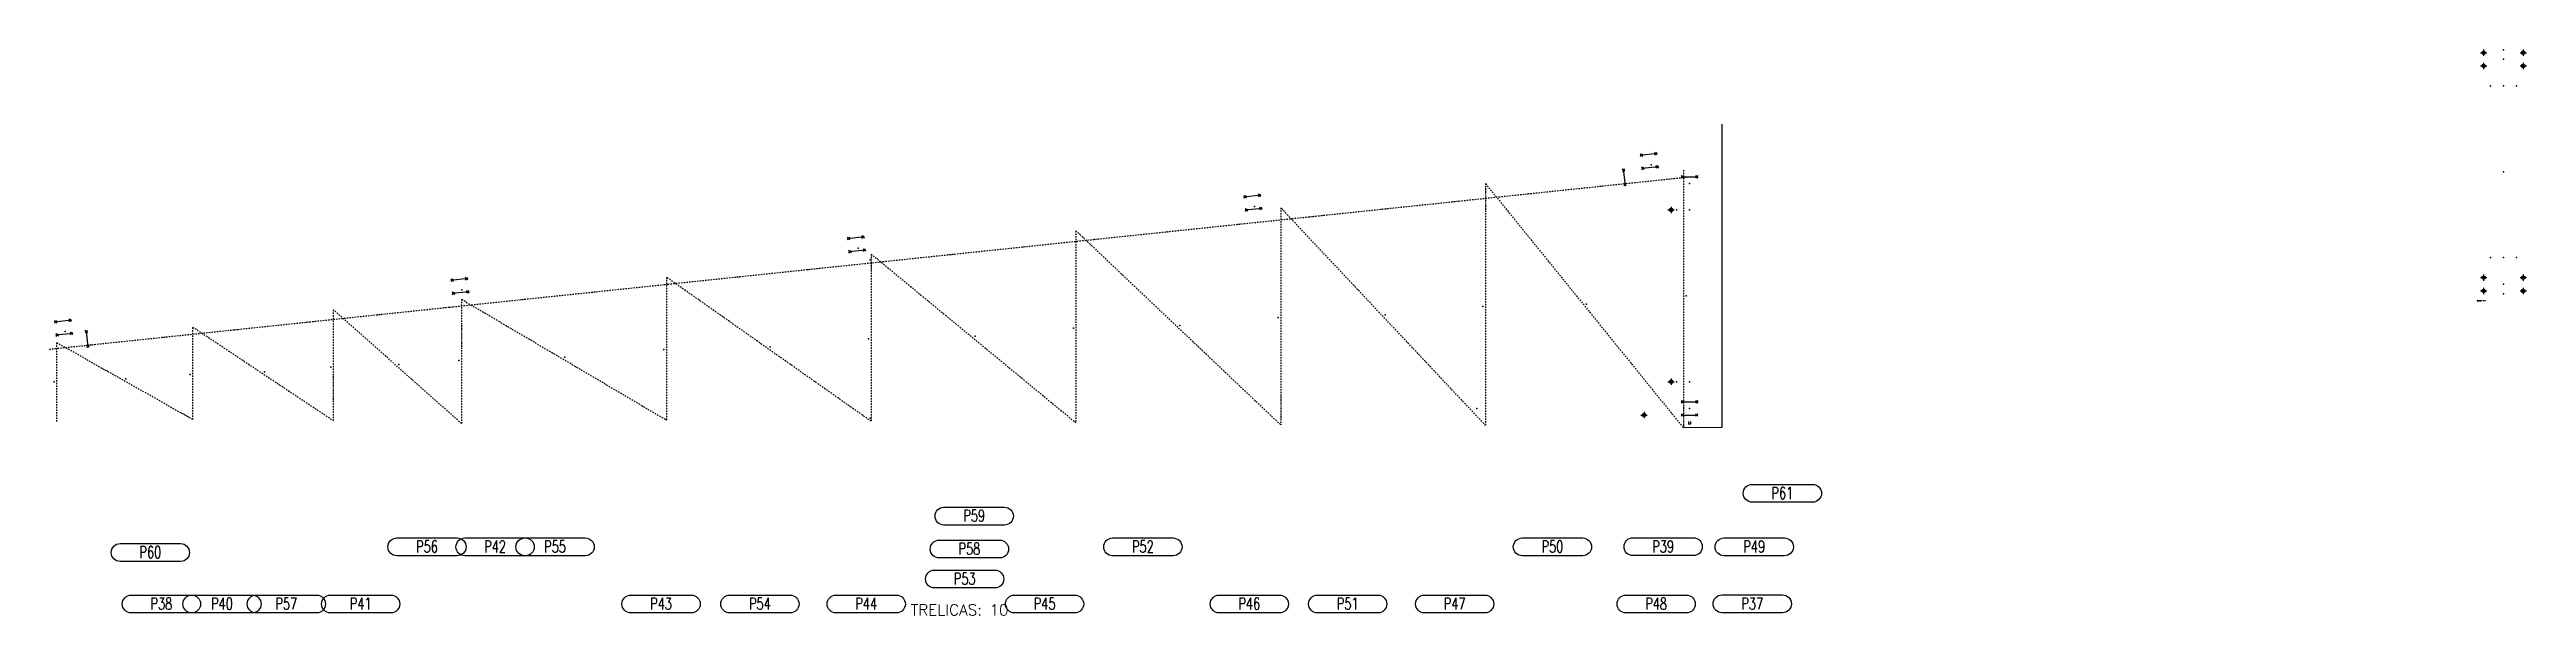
# Model space of a CAD drawing. Extents: x 8920 to 18626, y -10146 to 3021.
# Drawn here: x 9253 to 18626, y 880 to 3021 of the extents above; entities that cross this region are included whole.
import ezdxf
from ezdxf.enums import TextEntityAlignment as Align

# ---------------------------------------------------------------- set-up
doc = ezdxf.new("R2010")
doc.units = 0
doc.header["$LTSCALE"] = 10
doc.header["$MEASUREMENT"] = 0
doc.linetypes.add('DASHDOT', pattern=[1, 0.5, -0.25, 0, -0.25])
doc.linetypes.add('HIDDEN', pattern=[0.375, 0.25, -0.125])
doc.layers.get('0').update_dxf_attribs({"linetype": 'CONTINUOUS'})
doc.layers.get('Defpoints').update_dxf_attribs({"linetype": 'CONTINUOUS'})
for name, color, linetype in [('A', 2, 'DASHDOT'), ('FORIR', 4, 'CONTINUOUS'), ('G', 3, 'CONTINUOUS'), ('POS_BOX', 6, 'CONTINUOUS'), ('TR', 6, 'HIDDEN'), ('TXT1', 7, 'CONTINUOUS'), ('TXT4', 4, 'CONTINUOUS')]:
    doc.layers.add(name, color=color, linetype=linetype)
doc.styles.add('1', font='romans', dxfattribs={"width": 0.7, "height": 2.8})
doc.styles.add('4', font='romant.shx', dxfattribs={"width": 0.7, "height": 7})
doc.styles.add('M', font='ROMAND', dxfattribs={"height": 5})
doc.styles.add('POS', font='ROMANS', dxfattribs={"width": 0.7})
doc.dimstyles.get("Standard").update_dxf_attribs({"dimtxt": 0.18, "dimasz": 0.18, "dimexe": 0.18, "dimexo": 0.0625, "dimgap": 0.09, "dimtad": 0, "dimtih": 1, "dimtoh": 1, "dimdec": 4, "dimzin": 0, "dimdsep": 46, "dimtxsty": 'Standard', "dimcen": 0.09, "dimadec": 0, "dimazin": 0, "dimtfac": 1, "dimtdec": 4, "dimtofl": 0, "dimtmove": 0, "dimatfit": 3, "dimfxl": 1, "dimtolj": 1, "dimtzin": 0, "dimarcsym": 0})

msp = doc.modelspace()

# ---------------------------------------------------------------- texts
at = {"layer": 'TXT1', "color": 7, "style": '1'}
msp.add_text('TRELICAS: 10', height=42, dxfattribs=at).set_placement((12511.24933, 879.82559))

# ---------------------------------------------------------------- blocks, each defined once
blk = doc.blocks.new('P8_PRO')
at = {"layer": 'POS_BOX'}
blk.add_lwpolyline([(17.5, 3.01, -1), (17.5, -1.49), (2.25, -1.49, -1), (2.25, 3.01), (17.5, 3.01)], format="xyb", dxfattribs=at)
at = {"style": 'POS', "width": 0.7}
blk.add_attdef('POS_PEZ', text='', height=3, dxfattribs=at).set_placement((9.88, -0.64), align=Align.CENTER)
at = {"style": 'POS', "width": 0.7, "flags": 1}
for tag, p in [('QTA_PEZ', (0, -2.59)), ('SUN_LIS', (0, -3.56)), ('COD_PEZ', (0, -4.5)), ('MAR_PEZ', (0, -2.13)), ('PUN_LIS', (0, -3.1)), ('MCL_PEZ', (0, -4.04)), ('DIM_PRO', (0, -5))]:
    blk.add_attdef(tag, p, '', height=0.3, dxfattribs=at)
blk = doc.blocks.new('P8_LAM')
at = {"layer": 'POS_BOX'}
blk.add_lwpolyline([(17.5, 3.06, -1), (17.5, -1.44), (2.25, -1.44, -1), (2.25, 3.06), (17.5, 3.06)], format="xyb", dxfattribs=at)
at = {"style": 'POS', "width": 0.7}
blk.add_attdef('POS_PEZ', text='', height=3, dxfattribs=at).set_placement((9.88, -0.64), align=Align.CENTER)
at = {"style": 'POS', "width": 0.7, "flags": 1}
for tag, p in [('QTA_PEZ', (0, -2.58)), ('SUN_LIS', (0, -3.56)), ('COD_PEZ', (0, -4.51)), ('MAR_PEZ', (0, -2.12)), ('PUN_LIS', (0, -3.1)), ('MCL_PEZ', (0, -4.05)), ('DIM_PRO', (0, -5.06))]:
    blk.add_attdef(tag, p, '', height=0.3, dxfattribs=at)
blk = doc.blocks.new('M12')
for p, q in [((-12, 0), (12, 0)), ((0, 12), (0, -12))]:
    blk.add_line(p, q)
at = {"color": 4, "const_width": 7.01}
blk.add_lwpolyline([(-3.5, 0, 1), (3.5, 0, 1)], format="xyb", close=True, dxfattribs=at)
at = {"color": 4}
blk.add_circle((0, 0), 7, dxfattribs=at)
at = {"flags": 1}
blk.add_attdef('TOLE', (12.4, -6.1), '', height=5.26, dxfattribs=at)
blk = doc.blocks.new('MS')
at = {"color": 6}
for p, q in [((-4.7, 22.8), (4.7, 32.1)), ((-4.7, 32.1), (4.7, 22.8)), ((-4.7, -22.8), (4.7, -32.1)), ((-4.7, -32.1), (4.7, -22.8))]:
    blk.add_line(p, q, dxfattribs=at)
at = {"color": 3}
blk.add_line((0, -32.1), (0, 32.1), dxfattribs=at)
at = {"flags": 1}
for tag, p, height in [('DIAM', (0, 0), 8.01), ('AVAN', (1.3, -18.2), 5.26), ('TOLE', (1.3, -9.7), 5.26), ('DIET', (1.3, -24.6), 5.26)]:
    blk.add_attdef(tag, p, '', height=height, dxfattribs=at)
blk = doc.blocks.new('3D_INFOPOS')
blk.add_point((0, 0))
at = {"layer": 'FORIR', "flags": 1}
blk.add_attdef('POS_PEZ', (7.6, -4.3), '', height=5.26, dxfattribs=at)
blk = doc.blocks.new('*D27')
at = {"layer": 'Defpoints', "color": 0, "transparency": 16777216}
for p in [(15455.7, 1613.2), (15462.1, 1613.2), (15462.1, 1603.2)]:
    blk.add_point(p, dxfattribs=at)
at = {"layer": 'TXT1', "color": 0, "lineweight": -2, "transparency": 16777216}
for p, q in [((15455.7, 1613.2), (15455.7, 1603)), ((15455.9, 1603.2), (15458.4, 1603.2)), ((15461.9, 1603.2), (15459.4, 1603.2)), ((15462.1, 1613.1), (15462.1, 1603))]:
    blk.add_line(p, q, dxfattribs=at)
at = {"layer": 'TXT1', "color": 0, "transparency": 16777216}
for points in [[(15455.9, 1603.2), (15455.9, 1603.2), (15455.7, 1603.2)], [(15461.9, 1603.2), (15461.9, 1603.2), (15462.1, 1603.2)]]:
    blk.add_solid(points, dxfattribs=at)
at = {"layer": 'TXT1', "color": 0, "transparency": 16777216, "insert": (15458.9, 1603.2), "char_height": 0.18, "attachment_point": 5}
blk.add_mtext('\\A1;6.3964', dxfattribs=at)
blk = doc.blocks.new('3D_INFOM')
blk.add_point((0, 0))
at = {"layer": 'FORIR', "flags": 1}
blk.add_attdef('MARK', (7.6, -4.3), '', height=5.26, dxfattribs=at)
blk = doc.blocks.new('SEC')
at = {"color": 4, "style": 'M'}
blk.add_attdef('SEZ', text='', height=4, dxfattribs=at).set_placement((39.7, 0.7), align=Align.RIGHT)
blk.add_attdef('SEZ', (44.6, 0.7), '', height=4, dxfattribs=at)
at = {"layer": 'TXT4', "style": '4', "width": 0.7}
for s, p in [('Sezione ', (15, 1.3)), ('-', (40.7, 0.8))]:
    blk.add_text(s, height=4, dxfattribs=at).set_placement(p)

# ---------------------------------------------------------------- dimensions: what is measured, and where the dimension line sits
at = {"layer": 'TXT1'}
dim = msp.add_linear_dim(base=(15462.10598, 1603.21179), p1=(15455.70962, 1613.24849), p2=(15462.10598, 1613.21179), dimstyle='Standard', override={"dimscale": 1}, dxfattribs=at)
dim.commit()
dim.dimension.update_dxf_attribs({"geometry": '*D27', "text_midpoint": (15458.9078, 1603.21179)})

# ---------------------------------------------------------------- linework, layer by layer
for p, q in [((15581.43449, 2739.06761), (15581.43449, 1591.13686)), ((15581.43449, 1591.13686), (15435.70598, 1589.82338))]:
    msp.add_line(p, q)
at = {"layer": 'A'}
for p, q in [((9252.8731, 1887.3404), (15468.26363, 2540.39361)), ((15435.70598, 2564.89476), (15435.70598, 1589.82338)), ((14687.20598, 2513.51846), (14687.20598, 1598.73356)), ((14687.20598, 2513.51846), (15435.70598, 1589.82338)), ((13912.20598, 2422.18846), (13912.20598, 1600.89627)), ((14687.20598, 1598.73356), (13912.20598, 2422.18846)), ((13137.20598, 2335.20043), (13912.20598, 1600.89627)), ((13137.20598, 2335.20043), (13137.20598, 1608.54145)), ((11587.20598, 2159.99319), (11587.20598, 1619.34908)), ((12362.20598, 1614.3205), (11587.20598, 2159.99319)), ((12362.20598, 2247.3617), (12362.20598, 1614.3205)), ((12362.20598, 2247.3617), (13137.20598, 1608.54145)), ((10812.20598, 2075.97711), (10812.20598, 1606.17991)), ((10812.20598, 2075.97711), (11587.20598, 1619.34908)), ((9794.70598, 1620.96984), (9794.70598, 1971.10931)), ((9794.70598, 1971.10931), (10327.20598, 1616.68703)), ((10327.20598, 1616.68703), (10327.20598, 2035.68807)), ((10812.20598, 1606.17991), (10327.20598, 2035.68807)), ((9794.70598, 1620.96984), (9280.20598, 1911.59719)), ((9280.20598, 1613.24848), (9280.20598, 1911.59719))]:
    msp.add_line(p, q, dxfattribs=at)
msp.add_point((14653.95205, 1663.24849), dxfattribs=at)
at = {"layer": 'G'}
msp.add_point((14653.95205, 1663.24849), dxfattribs=at)
at = {"layer": 'TR'}
msp.add_point((14653.95205, 1663.24849), dxfattribs=at)

# ---------------------------------------------------------------- block references
for name, p in [('M12', (18464.19791, 3008.91478)), ('M12', (18614.19791, 3008.91478)), ('M12', (18464.19791, 2958.91478)), ('M12', (18614.19791, 2958.91478)), ('3D_INFOPOS', (15313.56534, 2584.35607)), ('3D_INFOPOS', (15458.90585, 2514.21179)), ('3D_INFOPOS', (13813.27976, 2426.74881)), ('M12', (15389.35598, 2414.16446)), ('3D_INFOPOS', (15410.03106, 2414.16446)), ('3D_INFOPOS', (15410.03138, 2414.16446)), ('3D_INFOPOS', (15458.88133, 2414.16446)), ('3D_INFOPOS', (12313.00715, 2269.12543)), ('3D_INFOPOS', (12358.66035, 2225.24938)), ('M12', (18464.19791, 2157.91478)), ('M12', (18614.19791, 2157.91478)), ('3D_INFOPOS', (10812.73441, 2111.42699)), ('3D_INFOPOS', (15445.71182, 2089.0716)), ('M12', (18464.19791, 2107.91478)), ('M12', (18614.19791, 2107.91478)), ('3D_INFOPOS', (13529.98564, 1976.82996)), ('3D_INFOPOS', (13902.2001, 2007.61583)), ('3D_INFOPOS', (14307.12206, 2017.18087)), ('3D_INFOPOS', (14677.20001, 2048.34372)), ('3D_INFOPOS', (15069.58843, 2057.52807)), ('3D_INFOPOS', (9312.45022, 1953.95036)), ('3D_INFOPOS', (11577.20008, 1885.43219)), ('3D_INFOPOS', (11979.57787, 1895.96391)), ('3D_INFOPOS', (12352.20013, 1926.16007)), ('3D_INFOPOS', (12755.13991, 1936.4395)), ('3D_INFOPOS', (13127.20005, 1966.88795)), ('3D_INFOPOS', (9785.06833, 1791.23249)), ('3D_INFOPOS', (10066.51375, 1801.77634)), ('3D_INFOPOS', (10317.56824, 1819.21649)), ('3D_INFOPOS', (10575.27163, 1828.87883)), ('3D_INFOPOS', (10802.20001, 1844.70426)), ('3D_INFOPOS', (11203.35553, 1857.12636)), ('3D_INFOPOS', (9270.5683, 1763.24849)), ('3D_INFOPOS', (9541.58651, 1775.01936)), ('M12', (15389.35598, 1764.16446)), ('3D_INFOPOS', (15410.03088, 1764.16446)), ('3D_INFOPOS', (15410.03097, 1764.16446)), ('3D_INFOPOS', (15458.88111, 1764.16446)), ('3D_INFOPOS', (12357.95598, 1626.73322)), ('3D_INFOM', (12357.95598, 1626.73322)), ('M12', (15287.20598, 1638.22849)), ('3D_INFOPOS', (15458.90598, 1663.21179))]:
    msp.add_blockref(name, p)
for name, p, rotation in [('3D_INFOPOS', (18539.19802, 3019.30508), 57.29577951308232), ('3D_INFOPOS', (18539.19786, 2983.91478), 57.29577951308232), ('3D_INFOPOS', (18489.5234, 2883.86744), 57.29577951308232), ('3D_INFOPOS', (18539.19803, 2883.86745), 57.29577951308232), ('3D_INFOPOS', (18588.87268, 2883.86746), 57.29577951308232), ('MS', (15304.6457, 2623.75352), 96.02915511397136), ('MS', (15211.68388, 2537.24001), 185.9980792478908), ('MS', (15309.89742, 2574.03009), 96.02915511396274), ('MS', (15458.90598, 2539.21179), 270), ('3D_INFOPOS', (18539.19791, 2558.77459), 57.29577951308232), ('MS', (13804.36233, 2466.14623), 96.02915511397136), ('MS', (13809.61406, 2416.4228), 96.02915511397136), ('MS', (12304.08982, 2308.52286), 96.02915511397136), ('MS', (12309.34155, 2258.79943), 96.02915511397136), ('MS', (10803.81732, 2150.82441), 96.02915511397136), ('3D_INFOPOS', (18489.52273, 2233.86745), 57.29577951308232), ('3D_INFOPOS', (18539.19795, 2233.86745), 57.29577951308232), ('3D_INFOPOS', (18588.87279, 2233.86745), 57.29577951308232), ('MS', (10809.06904, 2101.10098), 96.02915511396702), ('3D_INFOPOS', (18539.19789, 2096.43621), 57.29577951308232), ('3D_INFOPOS', (18539.19791, 2132.91478), 57.29577951308232), ('MS', (9303.53251, 1993.34779), 96.02915511397136), ('MS', (9308.78424, 1943.62436), 96.02915511396922), ('MS', (9394.60537, 1926.03759), 185.9980792478905), ('MS', (15458.90598, 1688.21179), 270), ('MS', (15458.90598, 1638.21179), 270)]:
    msp.add_blockref(name, p, dxfattribs=dict(rotation=rotation))
ref = msp.add_blockref('SEC', (18423.8448, 2067.63898))
ref.add_attrib('SEZ', '1', (18468.39528, 2068.3736), dxfattribs={"color": 4, "height": 4, "style": 'M'})
ref.add_attrib('SEZ', '1', dxfattribs={"color": 4, "height": 4, "style": 'M'}).set_placement((18463.58049, 2068.3736), align=Align.RIGHT)
ref = msp.add_blockref('P8_LAM', (15662.26652, 1329.96298), dxfattribs=dict(xscale=15, yscale=15, zscale=15))
ref.add_attrib('POS_PEZ', 'P61', dxfattribs={"height": 44.99712, "style": 'POS', "width": 0.7}).set_placement((15810.40992, 1320.31094), align=Align.CENTER)
ref = msp.add_blockref('P8_PRO', (12603.8951, 1244.39346), dxfattribs=dict(xscale=15, yscale=15, zscale=15))
ref.add_attrib('POS_PEZ', 'P59', dxfattribs={"height": 45, "style": 'POS', "width": 0.7}).set_placement((12752.04798, 1234.7408), align=Align.CENTER)
ref = msp.add_blockref('P8_PRO', (9486.26328, 1106.42862), dxfattribs=dict(xscale=15, yscale=15, zscale=15))
ref.add_attrib('POS_PEZ', 'P60', dxfattribs={"height": 45, "style": 'POS', "width": 0.7}).set_placement((9634.41616, 1096.77596), align=Align.CENTER)
ref = msp.add_blockref('P8_PRO', (10533.26322, 1127.71272), dxfattribs=dict(xscale=15, yscale=15, zscale=15))
ref.add_attrib('POS_PEZ', 'P56', dxfattribs={"height": 45, "style": 'POS', "width": 0.7}).set_placement((10681.4161, 1118.06006), align=Align.CENTER)
ref = msp.add_blockref('P8_PRO', (10790.96661, 1127.71272), dxfattribs=dict(xscale=15, yscale=15, zscale=15))
ref.add_attrib('POS_PEZ', 'P42', dxfattribs={"height": 45, "style": 'POS', "width": 0.7}).set_placement((10939.11949, 1118.06006), align=Align.CENTER)
ref = msp.add_blockref('P8_PRO', (11017.89499, 1127.71272), dxfattribs=dict(xscale=15, yscale=15, zscale=15))
ref.add_attrib('POS_PEZ', 'P55', dxfattribs={"height": 45, "style": 'POS', "width": 0.7}).set_placement((11166.04787, 1118.06006), align=Align.CENTER)
ref = msp.add_blockref('P8_PRO', (12585.8951, 1119.68548), dxfattribs=dict(xscale=15, yscale=15, zscale=15))
ref.add_attrib('POS_PEZ', 'P58', dxfattribs={"height": 45, "style": 'POS', "width": 0.7}).set_placement((12734.04798, 1110.03282), align=Align.CENTER)
ref = msp.add_blockref('P8_PRO', (13242.17258, 1127.71272), dxfattribs=dict(xscale=15, yscale=15, zscale=15))
ref.add_attrib('POS_PEZ', 'P52', dxfattribs={"height": 45, "style": 'POS', "width": 0.7}).set_placement((13390.32546, 1118.06006), align=Align.CENTER)
ref = msp.add_blockref('P8_PRO', (14792.17255, 1127.71272), dxfattribs=dict(xscale=15, yscale=15, zscale=15))
ref.add_attrib('POS_PEZ', 'P50', dxfattribs={"height": 45, "style": 'POS', "width": 0.7}).set_placement((14940.32543, 1118.06006), align=Align.CENTER)
ref = msp.add_blockref('P8_LAM', (15211.12664, 1127.71272), dxfattribs=dict(xscale=15, yscale=15, zscale=15))
ref.add_attrib('POS_PEZ', 'P39', dxfattribs={"height": 44.99712, "style": 'POS', "width": 0.7}).set_placement((15359.27004, 1118.06068), align=Align.CENTER)
ref = msp.add_blockref('P8_PRO', (15555.87851, 1127.71272), dxfattribs=dict(xscale=15, yscale=15, zscale=15))
ref.add_attrib('POS_PEZ', 'P49', dxfattribs={"height": 45, "style": 'POS', "width": 0.7}).set_placement((15704.03139, 1118.06006), align=Align.CENTER)
ref = msp.add_blockref('P8_PRO', (12567.8951, 1006.12091), dxfattribs=dict(xscale=15, yscale=15, zscale=15))
ref.add_attrib('POS_PEZ', 'P53', dxfattribs={"height": 45, "style": 'POS', "width": 0.7}).set_placement((12716.04798, 996.46825), align=Align.CENTER)
ref = msp.add_blockref('P8_PRO', (9528.13877, 911.71272), dxfattribs=dict(xscale=15, yscale=15, zscale=15))
ref.add_attrib('POS_PEZ', 'P38', dxfattribs={"height": 45, "style": 'POS', "width": 0.7}).set_placement((9676.29165, 902.06006), align=Align.CENTER)
ref = msp.add_blockref('P8_PRO', (9757.28149, 911.71272), dxfattribs=dict(xscale=15, yscale=15, zscale=15))
ref.add_attrib('POS_PEZ', 'P40', dxfattribs={"height": 45, "style": 'POS', "width": 0.7}).set_placement((9905.43437, 902.06006), align=Align.CENTER)
ref = msp.add_blockref('P8_PRO', (10000.7633, 911.71272), dxfattribs=dict(xscale=15, yscale=15, zscale=15))
ref.add_attrib('POS_PEZ', 'P57', dxfattribs={"height": 45, "style": 'POS', "width": 0.7}).set_placement((10148.91618, 902.06006), align=Align.CENTER)
ref = msp.add_blockref('P8_PRO', (10282.20873, 911.71272), dxfattribs=dict(xscale=15, yscale=15, zscale=15))
ref.add_attrib('POS_PEZ', 'P41', dxfattribs={"height": 45, "style": 'POS', "width": 0.7}).set_placement((10430.36161, 902.06006), align=Align.CENTER)
ref = msp.add_blockref('P8_PRO', (11419.05051, 911.71272), dxfattribs=dict(xscale=15, yscale=15, zscale=15))
ref.add_attrib('POS_PEZ', 'P43', dxfattribs={"height": 45, "style": 'POS', "width": 0.7}).set_placement((11567.20339, 902.06006), align=Align.CENTER)
ref = msp.add_blockref('P8_PRO', (11792.89506, 911.71272), dxfattribs=dict(xscale=15, yscale=15, zscale=15))
ref.add_attrib('POS_PEZ', 'P54', dxfattribs={"height": 45, "style": 'POS', "width": 0.7}).set_placement((11941.04794, 902.06006), align=Align.CENTER)
ref = msp.add_blockref('P8_PRO', (12195.27285, 911.71272), dxfattribs=dict(xscale=15, yscale=15, zscale=15))
ref.add_attrib('POS_PEZ', 'P44', dxfattribs={"height": 45, "style": 'POS', "width": 0.7}).set_placement((12343.42573, 902.06006), align=Align.CENTER)
ref = msp.add_blockref('P8_PRO', (12870.11244, 911.71272), dxfattribs=dict(xscale=15, yscale=15, zscale=15))
ref.add_attrib('POS_PEZ', 'P45', dxfattribs={"height": 45, "style": 'POS', "width": 0.7}).set_placement((13018.26532, 902.06006), align=Align.CENTER)
ref = msp.add_blockref('P8_PRO', (13644.95817, 911.71272), dxfattribs=dict(xscale=15, yscale=15, zscale=15))
ref.add_attrib('POS_PEZ', 'P46', dxfattribs={"height": 45, "style": 'POS', "width": 0.7}).set_placement((13793.11105, 902.06006), align=Align.CENTER)
ref = msp.add_blockref('P8_PRO', (14017.17263, 911.71272), dxfattribs=dict(xscale=15, yscale=15, zscale=15))
ref.add_attrib('POS_PEZ', 'P51', dxfattribs={"height": 45, "style": 'POS', "width": 0.7}).set_placement((14165.32551, 902.06006), align=Align.CENTER)
ref = msp.add_blockref('P8_PRO', (14422.0946, 911.71272), dxfattribs=dict(xscale=15, yscale=15, zscale=15))
ref.add_attrib('POS_PEZ', 'P47', dxfattribs={"height": 45, "style": 'POS', "width": 0.7}).set_placement((14570.24748, 902.06006), align=Align.CENTER)
ref = msp.add_blockref('P8_PRO', (15184.56097, 911.71272), dxfattribs=dict(xscale=15, yscale=15, zscale=15))
ref.add_attrib('POS_PEZ', 'P48', dxfattribs={"height": 45, "style": 'POS', "width": 0.7}).set_placement((15332.71385, 902.06006), align=Align.CENTER)
ref = msp.add_blockref('P8_LAM', (15548.16781, 911.71272), dxfattribs=dict(xscale=15, yscale=15, zscale=15))
ref.add_attrib('POS_PEZ', 'P37', dxfattribs={"height": 44.99712, "style": 'POS', "width": 0.7}).set_placement((15696.31121, 902.06068), align=Align.CENTER)

msp.set_redraw_order([(e.dxf.handle, doc.entitydb.next_handle()) for e in msp.query("TEXT MTEXT ATTDEF DIMENSION ARC_DIMENSION")])  # texts and dimensions are drawn at this point

doc.saveas('drawing.dxf')
